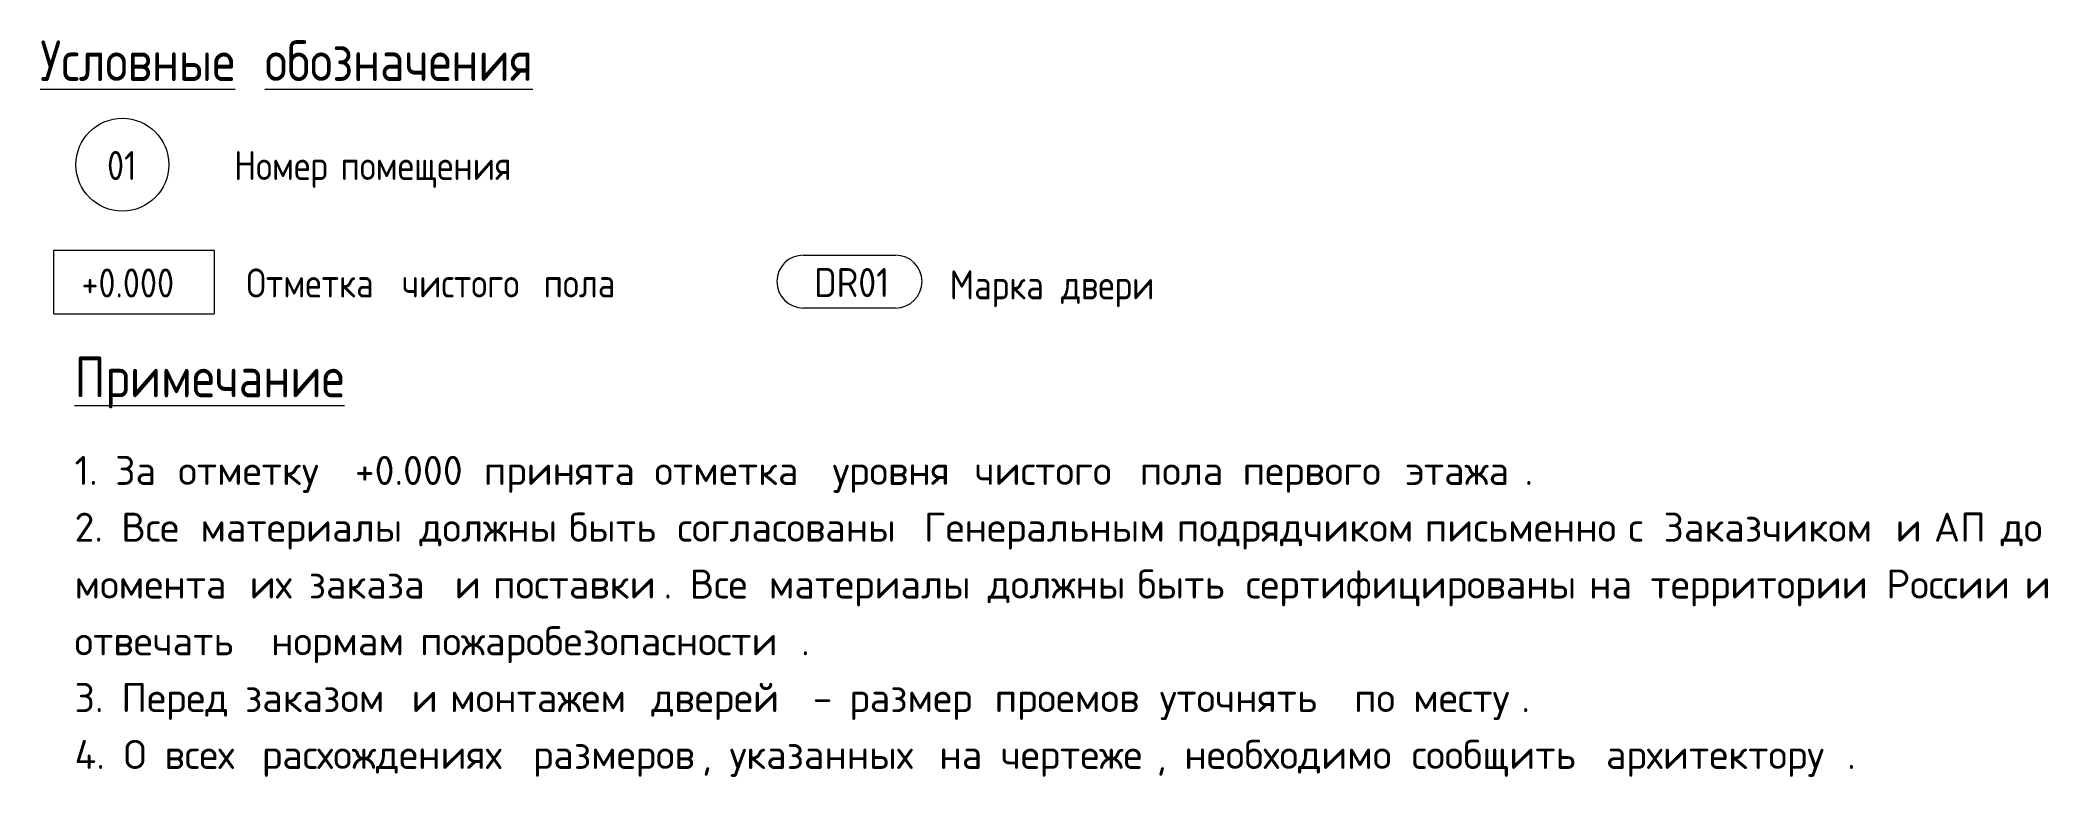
# Model space of a CAD drawing. Header units: millimetres. Extents: x 81459 to 274965, y -8553 to 29000.
# Drawn here: x 274792.2 to 274965.1, y 2388.3 to 2451.8 of the extents above; entities that cross this region are included whole.
import ezdxf

# ---------------------------------------------------------------- set-up
doc = ezdxf.new("R2010")
doc.units = ezdxf.units.MM
doc.layers.add('A-DETL-3', color=7, linetype='Continuous', lineweight=9)
doc.layers.add('G-ANNO-TEXT', color=7, linetype='Continuous', lineweight=9)
doc.styles.add('GOST Common_2', font='GOST_Common.ttf', dxfattribs={"width": 0.9, "height": 3.5})
doc.styles.add('GOST Common_3', font='GOST_Common.ttf', dxfattribs={"width": 0.9, "height": 2.5})
doc.styles.add('ISOCPEUR_2', font='isocpeur.ttf', dxfattribs={"width": 0.9, "height": 2.5})
doc.styles.add('ISOCPEUR_3', font='isocpeur.ttf', dxfattribs={"height": 2.5})

msp = doc.modelspace()

# ---------------------------------------------------------------- texts
at = {"layer": 'G-ANNO-TEXT', "attachment_point": 1}
for s, insert, char_height, width, style in [('\\LУсловные', (274792.21, 2451.77), 3.5, 22.1506, 'GOST Common_2'), ('\\L\\fGOST Common|b0|i0|c204|p34|;\\W.9;\\L ', (274810.49, 2451.77), 3.5, 1.2987, 'GOST Common_2'), ('\\Lобозначения', (274811.56, 2451.77), 3.5, 30.1595, 'GOST Common_2'), ('01', (274797.97, 2442.24), 2.5, 3.319, 'GOST Common_3'), ('Номер', (274808.91, 2442.24), 2.5, 10.1734, 'GOST Common_3'), ('\\fGOST Common|b0|i0|c204|p34|;\\W.9; ', (274817.31, 2442.24), 2.5, 0.938, 'GOST Common_3'), ('помещения', (274818.08, 2442.24), 2.5, 18.543, 'GOST Common_3'), ('+0.000', (274795.77, 2432.12), 2.5, 10.5342, 'GOST Common_3'), ('Отметка', (274809.97, 2432.12), 2.5, 15.2962, 'GOST Common_3'), ('\\fGOST Common|b0|i0|c204|p34|;\\W.9; ', (274822.59, 2432.12), 2.5, 0.938, 'GOST Common_3'), ('чистого', (274823.36, 2432.12), 2.5, 13.8532, 'GOST Common_3'), ('\\fGOST Common|b0|i0|c204|p34|;\\W.9; ', (274834.79, 2432.12), 2.5, 0.938, 'GOST Common_3'), ('пола', (274835.57, 2432.12), 2.5, 8.0089, 'GOST Common_3'), ('\\fGOST Common|b0|i0|c204|p34|;\\W.9; ', (274842.17, 2432.12), 2.5, 0.938, 'GOST Common_3'), ('DR01', (274858.87, 2432.16), 2.5, 7.6481, 'ISOCPEUR_2'), ('Марка', (274870.54, 2431.96), 2.5, 10.6785, 'GOST Common_3'), ('\\fGOST Common|b0|i0|c204|p34|;\\W.9; ', (274879.35, 2431.96), 2.5, 0.938, 'GOST Common_3'), ('двери', (274880.13, 2431.96), 2.5, 9.7405, 'GOST Common_3'), ('\\LПримечание', (274795.17, 2424.52), 3.5, 28.5, 'GOST Common_2'), ('1. ', (274795.17, 2415.97), 2.5, 4.2489, 'ISOCPEUR_3'), ('За', (274798.67, 2415.97), 2.5, 4.73, 'ISOCPEUR_3'), ('\\fISOCPEUR|b0|i0|c204|p34|; ', (274802.57, 2415.97), 2.5, 1.8439, 'ISOCPEUR_3'), (' +0.000 ', (274817.72, 2415.97), 2.5, 15.3924, 'ISOCPEUR_3'), ('\\fISOCPEUR|b0|i0|c204|p34|; ', (274843.58, 2415.97), 2.5, 1.8439, 'ISOCPEUR_3'), ('\\fISOCPEUR|b0|i0|c204|p34|; ', (274858.93, 2415.97), 2.5, 1.8439, 'ISOCPEUR_3'), ('\\fISOCPEUR|b0|i0|c204|p34|; ', (274871.17, 2415.97), 2.5, 1.8439, 'ISOCPEUR_3'), ('\\fISOCPEUR|b0|i0|c204|p34|; ', (274885.39, 2415.97), 2.5, 1.8439, 'ISOCPEUR_3'), ('\\fISOCPEUR|b0|i0|c204|p34|; ', (274894.25, 2415.97), 2.5, 1.8439, 'ISOCPEUR_3'), ('\\fISOCPEUR|b0|i0|c204|p34|; ', (274908.28, 2415.97), 2.5, 1.8439, 'ISOCPEUR_3'), ('отметку', (274804.1, 2415.97), 2.5, 16.5148, 'ISOCPEUR_3'), ('принята', (274830.42, 2415.97), 2.5, 15.9536, 'ISOCPEUR_3'), ('отметка', (274845.11, 2415.97), 2.5, 16.7553, 'ISOCPEUR_3'), ('уровня', (274860.45, 2415.97), 2.5, 12.9873, 'ISOCPEUR_3'), ('чистого', (274872.69, 2415.97), 2.5, 15.3924, 'ISOCPEUR_3'), ('пола', (274886.91, 2415.97), 2.5, 8.8987, 'ISOCPEUR_3'), ('первого', (274895.77, 2415.97), 2.5, 15.1519, 'ISOCPEUR_3'), ('этажа', (274909.8, 2415.97), 2.5, 12.4262, 'ISOCPEUR_3'), ('\\fISOCPEUR|b0|i0|c204|p34|;.', (274920.05, 2415.97), 2.5, 0.8819, 'ISOCPEUR_3'), ('2. ', (274795.17, 2411.08), 2.5, 4.8903, 'ISOCPEUR_3'), ('Все', (274799.2, 2411.08), 2.5, 6.4135, 'ISOCPEUR_3'), ('\\fISOCPEUR|b0|i0|c204|p34|; ', (274804.49, 2411.08), 2.5, 1.8439, 'ISOCPEUR_3'), ('материалы', (274806.01, 2411.08), 2.5, 21.0042, 'ISOCPEUR_3'), ('\\fISOCPEUR|b0|i0|c204|p34|; ', (274823.34, 2411.08), 2.5, 1.8439, 'ISOCPEUR_3'), ('должны', (274824.87, 2411.08), 2.5, 13.789, 'ISOCPEUR_3'), ('\\fISOCPEUR|b0|i0|c204|p34|; ', (274836.24, 2411.08), 2.5, 1.8439, 'ISOCPEUR_3'), ('быть', (274837.76, 2411.08), 2.5, 9.4599, 'ISOCPEUR_3'), ('\\fISOCPEUR|b0|i0|c204|p34|; ', (274845.57, 2411.08), 2.5, 1.8439, 'ISOCPEUR_3'), ('согласованы', (274847.09, 2411.08), 2.5, 23.8903, 'ISOCPEUR_3'), ('\\fISOCPEUR|b0|i0|c204|p34|; ', (274866.8, 2411.08), 2.5, 1.8439, 'ISOCPEUR_3'), ('Генеральным', (274868.32, 2411.08), 2.5, 24.5316, 'ISOCPEUR_3'), ('\\fISOCPEUR|b0|i0|c204|p34|; ', (274888.56, 2411.08), 2.5, 1.8439, 'ISOCPEUR_3'), ('подрядчиком', (274890.09, 2411.08), 2.5, 24.0506, 'ISOCPEUR_3'), ('\\fISOCPEUR|b0|i0|c204|p34|; ', (274909.93, 2411.08), 2.5, 1.8439, 'ISOCPEUR_3'), ('письменно', (274911.45, 2411.08), 2.5, 19.4008, 'ISOCPEUR_3'), ('\\fISOCPEUR|b0|i0|c204|p34|; ', (274927.46, 2411.08), 2.5, 1.8439, 'ISOCPEUR_3'), ('\\fISOCPEUR|b0|i0|c204|p34|;с', (274928.98, 2411.08), 2.5, 1.8439, 'ISOCPEUR_3'), ('\\fISOCPEUR|b0|i0|c204|p34|; ', (274930.5, 2411.08), 2.5, 1.8439, 'ISOCPEUR_3'), ('Заказчиком', (274932.02, 2411.08), 2.5, 22.3671, 'ISOCPEUR_3'), ('\\fISOCPEUR|b0|i0|c204|p34|; ', (274950.48, 2411.08), 2.5, 1.8439, 'ISOCPEUR_3'), ('\\fISOCPEUR|b0|i0|c204|p34|;и', (274952, 2411.08), 2.5, 2.1646, 'ISOCPEUR_3'), ('\\fISOCPEUR|b0|i0|c204|p34|; ', (274953.78, 2411.08), 2.5, 1.8439, 'ISOCPEUR_3'), ('АП', (274955.31, 2411.08), 2.5, 5.1308, 'ISOCPEUR_3'), ('\\fISOCPEUR|b0|i0|c204|p34|; ', (274959.54, 2411.08), 2.5, 1.8439, 'ISOCPEUR_3'), ('до', (274961.06, 2411.08), 2.5, 4.3291, 'ISOCPEUR_3'), ('\\fISOCPEUR|b0|i0|c204|p34|; ', (274964.63, 2411.08), 2.5, 1.8439, 'ISOCPEUR_3'), ('момента', (274795.17, 2406.18), 2.5, 16.4346, 'ISOCPEUR_3'), ('\\fISOCPEUR|b0|i0|c204|p34|; ', (274808.73, 2406.18), 2.5, 1.8439, 'ISOCPEUR_3'), ('их', (274810.25, 2406.18), 2.5, 4.3291, 'ISOCPEUR_3'), ('\\fISOCPEUR|b0|i0|c204|p34|; ', (274813.82, 2406.18), 2.5, 1.8439, 'ISOCPEUR_3'), ('заказа', (274815.34, 2406.18), 2.5, 13.3882, 'ISOCPEUR_3'), ('\\fISOCPEUR|b0|i0|c204|p34|; ', (274826.39, 2406.18), 2.5, 1.8439, 'ISOCPEUR_3'), ('\\fISOCPEUR|b0|i0|c204|p34|;и', (274827.91, 2406.18), 2.5, 2.1646, 'ISOCPEUR_3'), ('\\fISOCPEUR|b0|i0|c204|p34|; ', (274829.69, 2406.18), 2.5, 1.8439, 'ISOCPEUR_3'), ('поставки', (274831.22, 2406.18), 2.5, 17.7975, 'ISOCPEUR_3'), ('Все', (274848.15, 2406.18), 2.5, 6.4135, 'ISOCPEUR_3'), ('\\fISOCPEUR|b0|i0|c204|p34|; ', (274853.44, 2406.18), 2.5, 1.8439, 'ISOCPEUR_3'), ('материалы', (274854.96, 2406.18), 2.5, 21.0042, 'ISOCPEUR_3'), ('\\fISOCPEUR|b0|i0|c204|p34|; ', (274872.29, 2406.18), 2.5, 1.8439, 'ISOCPEUR_3'), ('должны', (274873.81, 2406.18), 2.5, 13.789, 'ISOCPEUR_3'), ('\\fISOCPEUR|b0|i0|c204|p34|; ', (274885.19, 2406.18), 2.5, 1.8439, 'ISOCPEUR_3'), ('быть', (274886.71, 2406.18), 2.5, 9.4599, 'ISOCPEUR_3'), ('\\fISOCPEUR|b0|i0|c204|p34|; ', (274894.52, 2406.18), 2.5, 1.8439, 'ISOCPEUR_3'), ('сертифицированы', (274896.04, 2406.18), 2.5, 33.9915, 'ISOCPEUR_3'), ('\\fISOCPEUR|b0|i0|c204|p34|; ', (274924.08, 2406.18), 2.5, 1.8439, 'ISOCPEUR_3'), ('на', (274925.61, 2406.18), 2.5, 4.5696, 'ISOCPEUR_3'), ('\\fISOCPEUR|b0|i0|c204|p34|; ', (274929.38, 2406.18), 2.5, 1.8439, 'ISOCPEUR_3'), ('территории', (274930.9, 2406.18), 2.5, 22.7679, 'ISOCPEUR_3'), ('\\fISOCPEUR|b0|i0|c204|p34|; ', (274949.68, 2406.18), 2.5, 1.8439, 'ISOCPEUR_3'), ('России', (274951.2, 2406.18), 2.5, 12.5865, 'ISOCPEUR_3'), ('\\fISOCPEUR|b0|i0|c204|p34|; ', (274961.59, 2406.18), 2.5, 1.8439, 'ISOCPEUR_3'), ('\\fISOCPEUR|b0|i0|c204|p34|;и', (274963.11, 2406.18), 2.5, 2.1646, 'ISOCPEUR_3'), ('\\fISOCPEUR|b0|i0|c204|p34|; ', (274964.9, 2406.18), 2.5, 1.8439, 'ISOCPEUR_3'), ('. ', (274845.9, 2406.18), 2.5, 2.7257, 'ISOCPEUR_3'), ('отвечать', (274795.17, 2401.29), 2.5, 18.6793, 'ISOCPEUR_3'), ('\\fISOCPEUR|b0|i0|c204|p34|; ', (274810.58, 2401.29), 2.5, 1.8439, 'ISOCPEUR_3'), ('нормам', (274812.1, 2401.29), 2.5, 13.7089, 'ISOCPEUR_3'), ('\\fISOCPEUR|b0|i0|c204|p34|; ', (274823.41, 2401.29), 2.5, 1.8439, 'ISOCPEUR_3'), ('пожаробезопасности', (274824.93, 2401.29), 2.5, 39.7637, 'ISOCPEUR_3'), ('\\fISOCPEUR|b0|i0|c204|p34|;.', (274857.74, 2401.29), 2.5, 0.8819, 'ISOCPEUR_3'), ('3. ', (274795.17, 2396.4), 2.5, 4.8903, 'ISOCPEUR_3'), ('Перед', (274799.2, 2396.4), 2.5, 11.0633, 'ISOCPEUR_3'), ('\\fISOCPEUR|b0|i0|c204|p34|; ', (274808.33, 2396.4), 2.5, 1.8439, 'ISOCPEUR_3'), ('заказом', (274809.85, 2396.4), 2.5, 15.5527, 'ISOCPEUR_3'), ('\\fISOCPEUR|b0|i0|c204|p34|; ', (274822.68, 2396.4), 2.5, 1.8439, 'ISOCPEUR_3'), ('\\fISOCPEUR|b0|i0|c204|p34|;и', (274824.2, 2396.4), 2.5, 2.1646, 'ISOCPEUR_3'), ('\\fISOCPEUR|b0|i0|c204|p34|; ', (274825.99, 2396.4), 2.5, 1.8439, 'ISOCPEUR_3'), ('монтажем', (274827.51, 2396.4), 2.5, 19.1603, 'ISOCPEUR_3'), ('\\fISOCPEUR|b0|i0|c204|p34|; ', (274843.32, 2396.4), 2.5, 1.8439, 'ISOCPEUR_3'), ('дверей', (274844.84, 2396.4), 2.5, 12.9873, 'ISOCPEUR_3'), ('  - ', (274855.56, 2396.4), 2.5, 7.6962, 'ISOCPEUR_3'), ('размер', (274861.91, 2396.4), 2.5, 13.308, 'ISOCPEUR_3'), ('\\fISOCPEUR|b0|i0|c204|p34|; ', (274872.89, 2396.4), 2.5, 1.8439, 'ISOCPEUR_3'), ('проемов', (274874.41, 2396.4), 2.5, 15.3924, 'ISOCPEUR_3'), ('\\fISOCPEUR|b0|i0|c204|p34|; ', (274887.11, 2396.4), 2.5, 1.8439, 'ISOCPEUR_3'), ('уточнять', (274888.63, 2396.4), 2.5, 18.4388, 'ISOCPEUR_3'), ('\\fISOCPEUR|b0|i0|c204|p34|; ', (274903.84, 2396.4), 2.5, 1.8439, 'ISOCPEUR_3'), ('по', (274905.37, 2396.4), 2.5, 4.3291, 'ISOCPEUR_3'), ('\\fISOCPEUR|b0|i0|c204|p34|; ', (274908.94, 2396.4), 2.5, 1.8439, 'ISOCPEUR_3'), ('месту', (274910.46, 2396.4), 2.5, 11.3038, 'ISOCPEUR_3'), ('\\fISOCPEUR|b0|i0|c204|p34|;.', (274919.78, 2396.4), 2.5, 0.8819, 'ISOCPEUR_3'), ('4. ', (274795.17, 2391.5), 2.5, 5.1308, 'ISOCPEUR_3'), ('\\fISOCPEUR|b0|i0|c204|p34|;О', (274799.4, 2391.5), 2.5, 2.4051, 'ISOCPEUR_3'), ('\\fISOCPEUR|b0|i0|c204|p34|; ', (274801.38, 2391.5), 2.5, 1.8439, 'ISOCPEUR_3'), ('\\fISOCPEUR|b0|i0|c204|p34|; ', (274809.78, 2391.5), 2.5, 1.8439, 'ISOCPEUR_3'), ('\\fISOCPEUR|b0|i0|c204|p34|; ', (274833.13, 2391.5), 2.5, 1.8439, 'ISOCPEUR_3'), ('\\fISOCPEUR|b0|i0|c204|p34|; ', (274868.12, 2391.5), 2.5, 1.8439, 'ISOCPEUR_3'), ('\\fISOCPEUR|b0|i0|c204|p34|; ', (274873.42, 2391.5), 2.5, 1.8439, 'ISOCPEUR_3'), ('необходимо', (274890.75, 2391.5), 2.5, 21.8861, 'ISOCPEUR_3'), ('\\fISOCPEUR|b0|i0|c204|p34|; ', (274908.8, 2391.5), 2.5, 1.8439, 'ISOCPEUR_3'), ('сообщить', (274910.33, 2391.5), 2.5, 18.4388, 'ISOCPEUR_3'), ('\\fISOCPEUR|b0|i0|c204|p34|; ', (274925.54, 2391.5), 2.5, 1.8439, 'ISOCPEUR_3'), ('всех', (274802.91, 2391.5), 2.5, 8.3376, 'ISOCPEUR_3'), ('расхождениях', (274811.31, 2391.5), 2.5, 26.4557, 'ISOCPEUR_3'), ('размеров', (274834.66, 2391.5), 2.5, 17.6371, 'ISOCPEUR_3'), ('указанных', (274851.59, 2391.5), 2.5, 20.0422, 'ISOCPEUR_3'), ('на', (274869.65, 2391.5), 2.5, 4.5696, 'ISOCPEUR_3'), ('чертеже', (274874.94, 2391.5), 2.5, 16.2743, 'ISOCPEUR_3'), ('архитектору', (274927.06, 2391.5), 2.5, 25.173, 'ISOCPEUR_3'), (', ', (274849.21, 2391.5), 2.5, 2.8861, 'ISOCPEUR_3'), (', ', (274888.37, 2391.5), 2.5, 2.8861, 'ISOCPEUR_3'), ('\\fISOCPEUR|b0|i0|c204|p34|;.', (274947.83, 2391.5), 2.5, 0.8819, 'ISOCPEUR_3')]:
    msp.add_mtext(s, dxfattribs=dict(at, insert=insert, char_height=char_height, width=width, style=style))

# ---------------------------------------------------------------- linework, layer by layer
at = {"layer": 'A-DETL-3'}
for p, q in [((274793.4, 2433.7), (274807.2, 2433.7)), ((274793.4, 2428.2), (274793.4, 2433.7)), ((274807.2, 2433.7), (274807.2, 2428.2)), ((274857.94, 2433.27), (274865.88, 2433.27)), ((274793.4, 2428.2), (274807.2, 2428.2)), ((274865.88, 2428.71), (274857.94, 2428.71))]:
    msp.add_line(p, q, dxfattribs=at)
msp.add_circle((274799.29, 2441.06), 4, dxfattribs=at)
for centre, start, end in [((274857.94, 2430.99), 90, 180), ((274865.88, 2430.99), 0, 90), ((274857.94, 2430.99), 180, 270), ((274865.88, 2430.99), 270, 0)]:
    msp.add_arc(centre, 2.28, start, end, dxfattribs=at)

msp.set_redraw_order([(e.dxf.handle, doc.entitydb.next_handle()) for e in msp.query("TEXT MTEXT ATTDEF DIMENSION ARC_DIMENSION")])  # texts and dimensions are drawn at this point

doc.saveas('drawing.dxf')
